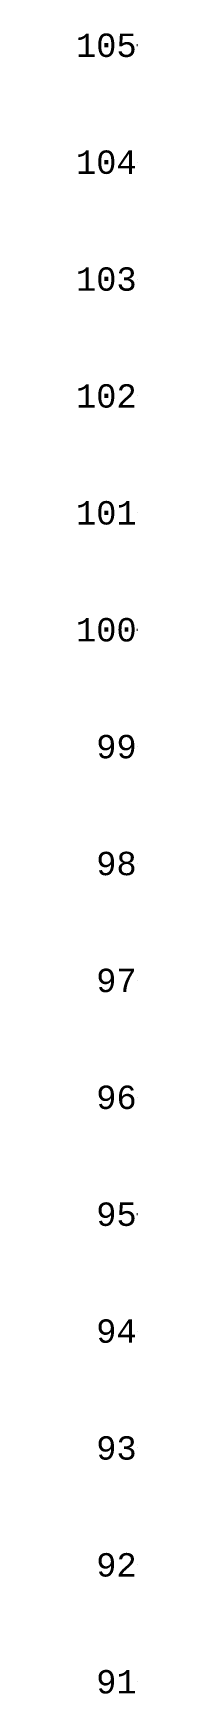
# Model space of a CAD drawing. Header units: metres. Extents: x 0 to 1752, y 632 to 1210.
# Drawn here: x 1023.05 to 1023.55, y 739.38 to 753.58 of the extents above; entities that cross this region are included whole.
import ezdxf
from ezdxf.enums import TextEntityAlignment as Align

# ---------------------------------------------------------------- set-up
doc = ezdxf.new("R2010")
doc.units = ezdxf.units.M
doc.layers.add('CVL_PERF_CUAD', color=1, linetype='Continuous')
doc.layers.add('CVL_PERF_TX', color=2, linetype='Continuous')
doc.styles.add('MONOTXT4', font='monotxt4.shx')

msp = doc.modelspace()

# ---------------------------------------------------------------- texts
at = {"layer": 'CVL_PERF_TX', "color": 2, "lineweight": 30, "style": 'MONOTXT4'}
for s, p in [('105', (1023.54376, 753.47941)), ('104', (1023.54376, 752.47941)), ('103', (1023.54376, 751.47941)), ('102', (1023.54376, 750.47941)), ('101', (1023.54376, 749.47941)), ('100', (1023.54376, 748.47941)), ('99', (1023.54376, 747.47941)), ('98', (1023.54376, 746.47941)), ('97', (1023.54376, 745.47941)), ('96', (1023.54376, 744.47941)), ('95', (1023.54376, 743.47941)), ('94', (1023.54376, 742.47941)), ('93', (1023.54376, 741.47941)), ('92', (1023.54376, 740.47941)), ('91', (1023.54376, 739.47941))]:
    msp.add_text(s, height=0.2, dxfattribs=at).set_placement(p, align=Align.MIDDLE_RIGHT)

# ---------------------------------------------------------------- linework, layer by layer
at = {"layer": 'CVL_PERF_CUAD', "color": 8, "linetype": 'Continuous', "lineweight": 30}
for p, q in [((1023.55184, 753.47941), (1023.54578, 753.47941)), ((1023.55184, 752.47941), (1023.54982, 752.47941)), ((1023.55184, 751.47941), (1023.54982, 751.47941)), ((1023.55184, 750.47941), (1023.54982, 750.47941)), ((1023.55184, 749.47941), (1023.54982, 749.47941)), ((1023.55184, 748.47941), (1023.54578, 748.47941)), ((1023.55184, 747.47941), (1023.54982, 747.47941)), ((1023.55184, 746.47941), (1023.54982, 746.47941)), ((1023.55184, 745.47941), (1023.54982, 745.47941)), ((1023.55184, 744.47941), (1023.54982, 744.47941)), ((1023.55184, 743.47941), (1023.54578, 743.47941)), ((1023.55184, 742.47941), (1023.54982, 742.47941)), ((1023.55184, 741.47941), (1023.54982, 741.47941)), ((1023.55184, 740.47941), (1023.54982, 740.47941)), ((1023.55184, 739.47941), (1023.54982, 739.47941))]:
    msp.add_line(p, q, dxfattribs=at)

msp.set_redraw_order([(e.dxf.handle, doc.entitydb.next_handle()) for e in msp.query("TEXT MTEXT ATTDEF DIMENSION ARC_DIMENSION")])  # texts and dimensions are drawn at this point

doc.saveas('drawing.dxf')
